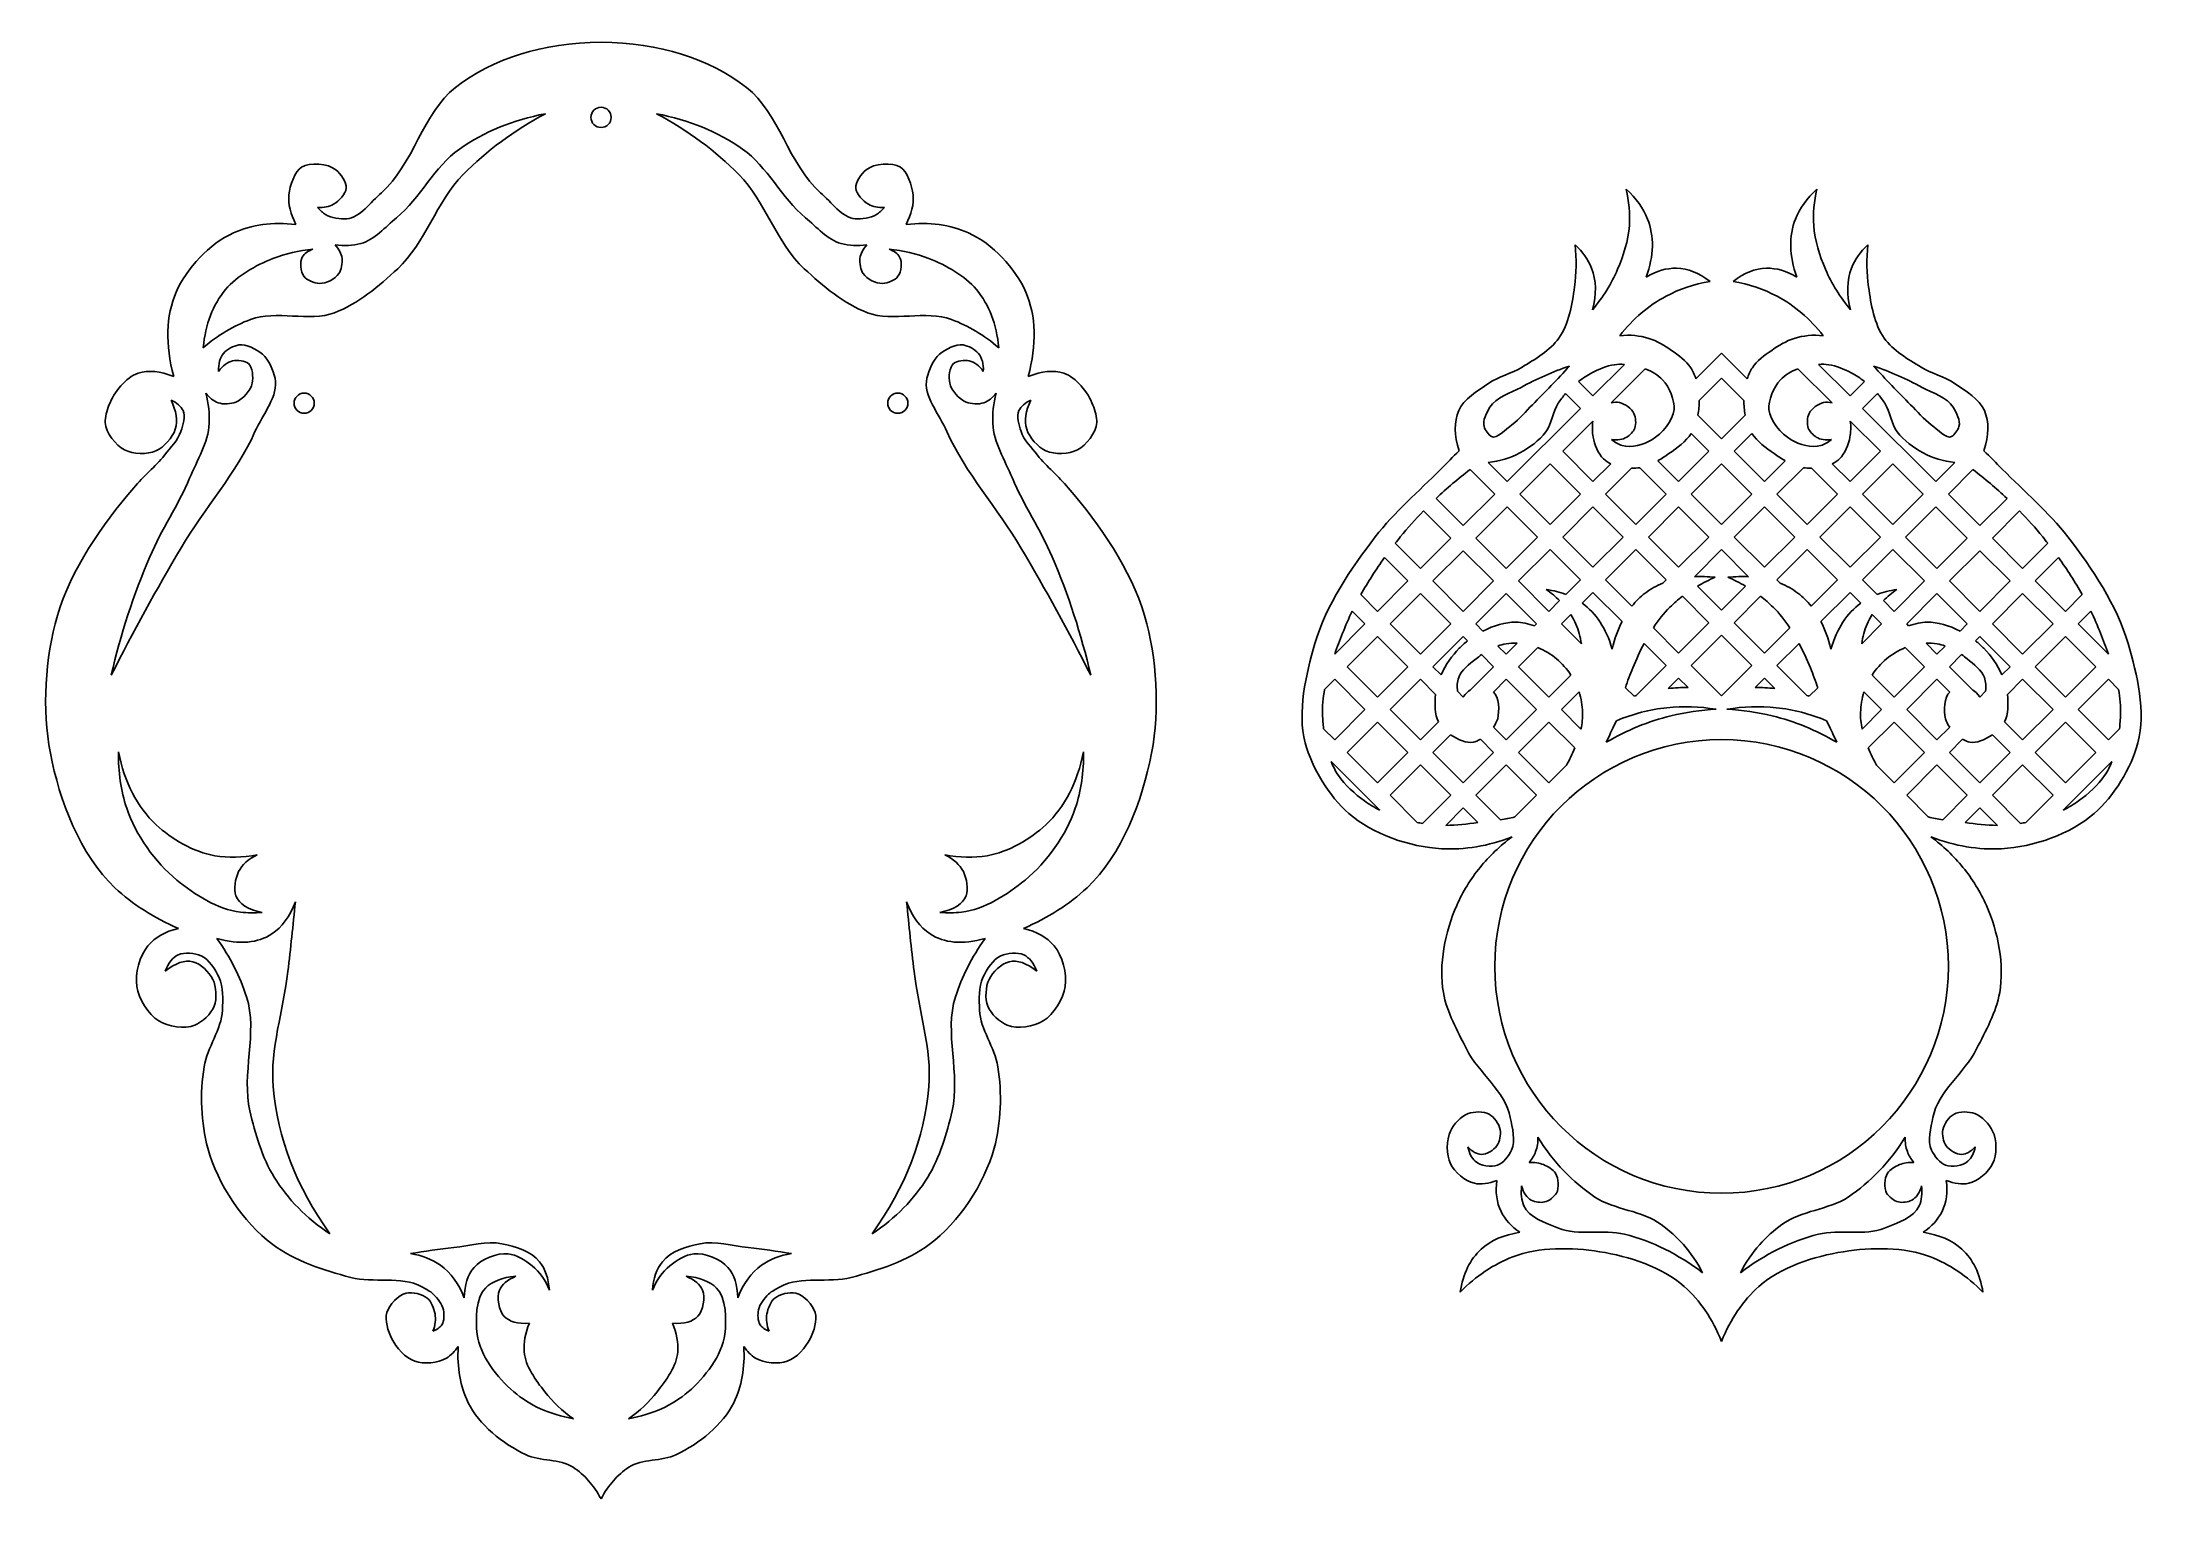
# Model space of a CAD drawing. Header units: millimetres. Extents: x -124 to 207, y -89 to 140.
import ezdxf

# ---------------------------------------------------------------- set-up
doc = ezdxf.new("R2010")
doc.units = ezdxf.units.MM
doc.linetypes.add('K5LT32771', pattern=[0])

msp = doc.modelspace()

# ---------------------------------------------------------------- linework, layer by layer
at = {"color": 30, "linetype": 'K5LT32771', "true_color": 0xff8000}
for p, q in [((120.14, 84.67), (125.1, 89.62)), ((136.31, 87.37), (140.35, 91.4)), ((144.38, 87.37), (140.35, 91.4)), ((160.56, 84.67), (155.6, 89.62)), ((120.14, 84.67), (117.87, 86.93)), ((122.98, 83.56), (128.34, 88.92)), ((136.84, 83.95), (140.35, 87.45)), ((143.85, 83.95), (140.35, 87.45)), ((157.72, 83.56), (152.35, 88.92)), ((160.56, 84.67), (162.82, 86.93)), ((106.67, 71.19), (118.17, 82.69)), ((118.17, 82.69), (115.84, 85.02)), ((162.53, 82.69), (164.86, 85.02)), ((174.03, 71.19), (162.53, 82.69)), ((115.38, 75.96), (120.11, 80.69)), ((140.35, 77.93), (136.63, 81.65)), ((140.35, 77.93), (144.07, 81.65)), ((165.32, 75.96), (160.59, 80.69)), ((138.37, 75.96), (135.56, 78.77)), ((142.32, 75.96), (145.13, 78.77)), ((100.83, 73.08), (104.69, 69.22)), ((103.67, 74.19), (106.67, 71.19)), ((108.64, 69.22), (113.4, 73.98)), ((113.4, 73.98), (118.17, 69.22)), ((115.38, 75.96), (120.14, 71.19)), ((120.14, 71.19), (122.94, 74)), ((122.11, 69.22), (126.21, 73.31)), ((131.64, 69.22), (127.48, 73.38)), ((133.61, 71.19), (130.34, 74.47)), ((133.61, 71.19), (138.37, 75.96)), ((135.59, 69.22), (140.35, 73.98)), ((145.11, 69.22), (140.35, 73.98)), ((147.08, 71.19), (142.32, 75.96)), ((147.08, 71.19), (150.36, 74.47)), ((149.06, 69.22), (153.21, 73.38)), ((158.58, 69.22), (154.49, 73.31)), ((160.56, 71.19), (157.75, 74)), ((165.32, 75.96), (160.56, 71.19)), ((167.29, 73.98), (162.53, 69.22)), ((172.06, 69.22), (167.29, 73.98)), ((177.03, 74.19), (174.03, 71.19)), ((179.87, 73.08), (176, 69.22)), ((93.49, 66.59), (97.78, 62.3)), ((95.48, 68.55), (99.75, 64.28)), ((99.75, 64.28), (104.69, 69.22)), ((101.72, 62.3), (106.67, 67.25)), ((106.67, 67.25), (111.43, 62.48)), ((108.64, 69.22), (113.4, 64.46)), ((113.4, 64.46), (118.17, 69.22)), ((115.38, 62.48), (120.14, 67.25)), ((120.14, 67.25), (124.9, 62.48)), ((122.11, 69.22), (126.88, 64.46)), ((126.88, 64.46), (131.64, 69.22)), ((128.85, 62.48), (133.61, 67.25)), ((138.37, 62.48), (133.61, 67.25)), ((140.35, 64.46), (135.59, 69.22)), ((140.35, 64.46), (145.11, 69.22)), ((142.32, 62.48), (147.08, 67.25)), ((151.85, 62.48), (147.08, 67.25)), ((153.82, 64.46), (149.06, 69.22)), ((158.58, 69.22), (153.82, 64.46)), ((160.56, 67.25), (155.79, 62.48)), ((165.32, 62.48), (160.56, 67.25)), ((167.29, 64.46), (162.53, 69.22)), ((172.06, 69.22), (167.29, 64.46)), ((174.03, 67.25), (169.27, 62.48)), ((178.97, 62.3), (174.03, 67.25)), ((180.95, 64.28), (176, 69.22)), ((185.22, 68.55), (180.95, 64.28)), ((187.2, 66.59), (182.92, 62.3)), ((89.06, 61.49), (93.01, 57.54)), ((93.01, 57.54), (97.78, 62.3)), ((94.99, 55.57), (99.75, 60.33)), ((99.75, 60.33), (104.51, 55.57)), ((101.72, 62.3), (106.49, 57.54)), ((106.49, 57.54), (111.43, 62.48)), ((108.46, 55.57), (113.4, 60.51)), ((113.4, 60.51), (118.17, 55.75)), ((115.38, 62.48), (120.14, 57.72)), ((120.14, 57.72), (124.9, 62.48)), ((122.11, 55.75), (126.88, 60.51)), ((126.88, 60.51), (131.64, 55.75)), ((128.85, 62.48), (133.61, 57.72)), ((133.61, 57.72), (138.37, 62.48)), ((136.09, 56.25), (140.35, 60.51)), ((144.61, 56.25), (140.35, 60.51)), ((147.08, 57.72), (142.32, 62.48)), ((151.85, 62.48), (147.08, 57.72)), ((153.82, 60.51), (149.06, 55.75)), ((158.58, 55.75), (153.82, 60.51)), ((160.56, 57.72), (155.79, 62.48)), ((165.32, 62.48), (160.56, 57.72)), ((167.29, 60.51), (162.53, 55.75)), ((172.24, 55.57), (167.29, 60.51)), ((174.21, 57.54), (169.27, 62.48)), ((178.97, 62.3), (174.21, 57.54)), ((180.95, 60.33), (176.18, 55.57)), ((185.71, 55.57), (180.95, 60.33)), ((187.68, 57.54), (182.92, 62.3)), ((191.63, 61.49), (187.68, 57.54)), ((87.37, 59.24), (91.04, 55.57)), ((193.33, 59.24), (189.66, 55.57)), ((83.65, 53.43), (86.28, 50.8)), ((86.28, 50.8), (91.04, 55.57)), ((88.25, 48.83), (93.01, 53.59)), ((93.01, 53.59), (97.78, 48.83)), ((94.99, 55.57), (99.75, 50.8)), ((99.75, 50.8), (104.51, 55.57)), ((101.72, 48.83), (106.49, 53.59)), ((106.49, 53.59), (111.25, 48.83)), ((108.46, 55.57), (113.22, 50.8)), ((115.88, 53.47), (118.17, 55.75)), ((118.45, 52.09), (120.14, 53.77)), ((120.14, 53.77), (124.72, 49.19)), ((122.11, 55.75), (126.26, 51.6)), ((131.12, 55.23), (131.64, 55.75)), ((134.22, 53.17), (138.37, 49.01)), ((136.58, 54.75), (140.35, 50.98)), ((144.12, 54.75), (140.35, 50.98)), ((146.48, 53.17), (142.32, 49.01)), ((149.58, 55.23), (149.06, 55.75)), ((158.58, 55.75), (154.44, 51.6)), ((160.56, 53.77), (155.98, 49.19)), ((162.24, 52.09), (160.56, 53.77)), ((164.81, 53.47), (162.53, 55.75)), ((172.24, 55.57), (167.47, 50.8)), ((174.21, 53.59), (169.45, 48.83)), ((178.97, 48.83), (174.21, 53.59)), ((180.95, 50.8), (176.18, 55.57)), ((185.71, 55.57), (180.95, 50.8)), ((187.68, 53.59), (182.92, 48.83)), ((192.45, 48.83), (187.68, 53.59)), ((194.42, 50.8), (189.66, 55.57)), ((197.04, 53.43), (194.42, 50.8)), ((82.3, 50.84), (84.3, 48.83)), ((113.22, 50.8), (114.9, 52.48)), ((115.2, 48.83), (116.66, 50.3)), ((165.5, 48.83), (164.03, 50.3)), ((167.47, 50.8), (165.8, 52.48)), ((198.4, 50.84), (196.39, 48.83)), ((79.54, 44.07), (84.3, 48.83)), ((81.52, 42.09), (86.28, 46.86)), ((86.28, 46.86), (91.04, 42.09)), ((88.25, 48.83), (93.01, 44.07)), ((93.01, 44.07), (97.78, 48.83)), ((94.99, 42.09), (99.75, 46.86)), ((99.75, 46.86), (100.44, 46.17)), ((101.72, 48.83), (102.85, 47.7)), ((110.95, 48.53), (111.25, 48.83)), ((115.2, 48.83), (118.32, 45.71)), ((129.63, 48.23), (133.61, 44.25)), ((133.61, 44.25), (138.37, 49.01)), ((135.59, 42.28), (140.35, 47.04)), ((145.11, 42.28), (140.35, 47.04)), ((147.08, 44.25), (142.32, 49.01)), ((151.07, 48.23), (147.08, 44.25)), ((165.5, 48.83), (162.38, 45.71)), ((169.75, 48.53), (169.45, 48.83)), ((178.97, 48.83), (177.84, 47.7)), ((180.95, 46.86), (180.26, 46.17)), ((185.71, 42.09), (180.95, 46.86)), ((187.68, 44.07), (182.92, 48.83)), ((192.45, 48.83), (187.68, 44.07)), ((194.42, 46.86), (189.66, 42.09)), ((199.18, 42.09), (194.42, 46.86)), ((201.15, 44.07), (196.39, 48.83)), ((102.62, 43.99), (104.51, 42.09)), ((105.2, 45.35), (106.49, 44.07)), ((106.49, 44.07), (108.21, 45.79)), ((108.46, 42.09), (111.47, 45.1)), ((128.17, 45.74), (131.64, 42.28)), ((152.53, 45.74), (149.06, 42.28)), ((172.24, 42.09), (169.23, 45.1)), ((174.21, 44.07), (172.49, 45.79)), ((175.5, 45.35), (174.21, 44.07)), ((178.08, 43.99), (176.18, 42.09)), ((77.95, 38.53), (79.54, 40.12)), ((79.54, 40.12), (84.3, 35.36)), ((81.52, 42.09), (86.28, 37.33)), ((86.28, 37.33), (91.04, 42.09)), ((88.25, 35.36), (93.01, 40.12)), ((93.01, 40.12), (95.4, 37.74)), ((94.99, 42.09), (96.26, 40.82)), ((100.85, 38.43), (104.51, 42.09)), ((104.49, 38.12), (106.49, 40.12)), ((106.49, 40.12), (111.25, 35.36)), ((108.46, 42.09), (113.22, 37.33)), ((113.22, 37.33), (116.68, 40.79)), ((126.91, 37.55), (131.64, 42.28)), ((131.97, 38.66), (133.61, 40.3)), ((133.61, 40.3), (135.09, 38.82)), ((135.59, 42.28), (140.35, 37.51)), ((145.11, 42.28), (140.35, 37.51)), ((147.08, 40.3), (145.61, 38.82)), ((148.72, 38.66), (147.08, 40.3)), ((153.78, 37.55), (149.06, 42.28)), ((167.47, 37.33), (164.01, 40.79)), ((172.24, 42.09), (167.47, 37.33)), ((174.21, 40.12), (169.45, 35.36)), ((176.21, 38.12), (174.21, 40.12)), ((179.85, 38.43), (176.18, 42.09)), ((185.71, 42.09), (184.43, 40.82)), ((187.68, 40.12), (185.3, 37.74)), ((192.45, 35.36), (187.68, 40.12)), ((194.42, 37.33), (189.66, 42.09)), ((199.18, 42.09), (194.42, 37.33)), ((201.15, 40.12), (196.39, 35.36)), ((202.75, 38.53), (201.15, 40.12)), ((98.86, 38.23), (99.75, 37.33)), ((99.75, 37.33), (99.81, 37.4)), ((115.2, 35.36), (117.97, 38.13)), ((125.24, 38.79), (126.59, 37.44)), ((155.46, 38.79), (154.11, 37.44)), ((165.5, 35.36), (162.73, 38.13)), ((180.95, 37.33), (180.88, 37.4)), ((181.84, 38.23), (180.95, 37.33)), ((79.54, 30.6), (84.3, 35.36)), ((81.52, 28.62), (86.28, 33.38)), ((86.28, 33.38), (91.04, 28.62)), ((88.25, 35.36), (93.01, 30.6)), ((93.01, 30.6), (95.85, 33.43)), ((106.49, 30.6), (111.25, 35.36)), ((108.46, 28.62), (113.22, 33.38)), ((113.22, 33.38), (117.29, 29.32)), ((115.2, 35.36), (118.25, 32.3)), ((165.5, 35.36), (162.45, 32.3)), ((167.47, 33.38), (163.41, 29.32)), ((172.24, 28.62), (167.47, 33.38)), ((174.21, 30.6), (169.45, 35.36)), ((187.68, 30.6), (184.85, 33.43)), ((192.45, 35.36), (187.68, 30.6)), ((194.42, 33.38), (189.66, 28.62)), ((199.18, 28.62), (194.42, 33.38)), ((201.15, 30.6), (196.39, 35.36)), ((77.8, 32.34), (79.54, 30.6)), ((94.99, 28.62), (97.77, 31.41)), ((102.44, 30.69), (104.51, 28.62)), ((104.49, 32.6), (106.49, 30.6)), ((176.21, 32.6), (174.21, 30.6)), ((178.25, 30.69), (176.18, 28.62)), ((185.71, 28.62), (182.92, 31.41)), ((202.9, 32.34), (201.15, 30.6)), ((78.97, 27.22), (86.64, 19.55)), ((81.52, 28.62), (86.28, 23.86)), ((86.28, 23.86), (91.04, 28.62)), ((88.25, 21.89), (93.01, 26.65)), ((93.01, 26.65), (97.78, 21.89)), ((94.99, 28.62), (99.75, 23.86)), ((99.75, 23.86), (104.51, 28.62)), ((101.72, 21.89), (106.49, 26.65)), ((106.49, 26.65), (111.25, 21.89)), ((108.46, 28.62), (113.22, 23.86)), ((113.22, 23.86), (115.99, 26.62)), ((167.47, 23.86), (164.71, 26.62)), ((172.24, 28.62), (167.47, 23.86)), ((174.21, 26.65), (169.45, 21.89)), ((178.97, 21.89), (174.21, 26.65)), ((180.95, 23.86), (176.18, 28.62)), ((185.71, 28.62), (180.95, 23.86)), ((187.68, 26.65), (182.92, 21.89)), ((192.45, 21.89), (187.68, 26.65)), ((194.42, 23.86), (189.66, 28.62)), ((201.72, 27.22), (194.06, 19.55)), ((199.18, 28.62), (194.42, 23.86)), ((88.25, 21.89), (92.53, 17.61)), ((93.35, 17.46), (97.78, 21.89)), ((97, 17.16), (99.75, 19.91)), ((99.75, 19.91), (102.06, 17.6)), ((101.72, 21.89), (105.58, 18.03)), ((107.85, 18.49), (111.25, 21.89)), ((172.85, 18.49), (169.45, 21.89)), ((178.97, 21.89), (175.12, 18.03)), ((180.95, 19.91), (178.63, 17.6)), ((183.7, 17.16), (180.95, 19.91)), ((187.34, 17.46), (182.92, 21.89)), ((192.45, 21.89), (188.17, 17.61))]:
    msp.add_line(p, q, dxfattribs=at)
for centre in [(-35.78, 128.45), (-82.44, 83.52), (10.87, 83.52)]:
    msp.add_circle(centre, 1.59, dxfattribs=at)
for start, end in [(90, 270), (270, 90)]:
    msp.add_arc((140.35, -5.02), 35.65, start, end, dxfattribs=at)
for points, knots in [([(-35.78, 140.28), (-45.06, 140.15), (-52.68, 137.77), (-58.67, 133.13), (-63.72, 129.23), (-65.29, 121.01), (-70.3, 116.6), (-71.99, 115.11), (-73.66, 112.67), (-75.75, 112.51), (-76.79, 112.43), (-78.14, 112.6), (-79.07, 113.17), (-79.54, 113.46), (-79.95, 113.83), (-80.33, 114.28)], [0, 0, 0, 0, 1, 1, 1, 2, 2, 2, 3, 3, 3, 4, 4, 4, 5, 5, 5, 5]), ([(-35.78, 140.28), (-26.51, 140.15), (-18.89, 137.77), (-12.9, 133.13), (-7.85, 129.23), (-6.27, 121.01), (-1.26, 116.6), (0.42, 115.11), (2.09, 112.67), (4.18, 112.51), (5.22, 112.43), (6.57, 112.6), (7.51, 113.17), (7.97, 113.46), (8.39, 113.83), (8.76, 114.28)], [0, 0, 0, 0, 1, 1, 1, 2, 2, 2, 3, 3, 3, 4, 4, 4, 5, 5, 5, 5]), ([(-98.31, 92.24), (-95.99, 94.21), (-93.51, 95.69), (-90.87, 96.68), (-86.84, 98.18), (-81.66, 96.25), (-77.67, 97.74), (-74.02, 99.1), (-70.65, 101.94), (-67.74, 104.65), (-63.42, 108.68), (-61.63, 115.23), (-57.46, 119.45), (-53.74, 123.21), (-49.43, 126.4), (-44.53, 129.02)], [0, 0, 0, 0, 1, 1, 1, 2, 2, 2, 3, 3, 3, 4, 4, 4, 5, 5, 5, 5]), ([(-44.53, 129.02), (-49.63, 128.03), (-54.13, 126.18), (-58.03, 123.46), (-61.93, 120.74), (-64.18, 115.78), (-67.92, 112.68), (-69.69, 111.22), (-71.39, 109.2), (-73.53, 108.62), (-74.79, 108.28), (-76.14, 108.21), (-77.59, 108.4)], [0, 0, 0, 0, 1, 1, 1, 2, 2, 2, 3, 3, 3, 4, 4, 4, 4]), ([(26.74, 92.24), (24.42, 94.21), (21.94, 95.69), (19.3, 96.68), (15.27, 98.18), (10.09, 96.25), (6.1, 97.74), (2.45, 99.1), (-0.92, 101.94), (-3.83, 104.65), (-8.15, 108.68), (-9.94, 115.23), (-14.1, 119.45), (-17.83, 123.21), (-22.14, 126.4), (-27.04, 129.02)], [0, 0, 0, 0, 1, 1, 1, 2, 2, 2, 3, 3, 3, 4, 4, 4, 5, 5, 5, 5]), ([(-27.04, 129.02), (-21.94, 128.03), (-17.44, 126.18), (-13.54, 123.46), (-9.64, 120.74), (-7.39, 115.78), (-3.65, 112.68), (-1.88, 111.22), (-0.18, 109.2), (1.96, 108.62), (3.22, 108.28), (4.58, 108.21), (6.02, 108.4)], [0, 0, 0, 0, 1, 1, 1, 2, 2, 2, 3, 3, 3, 4, 4, 4, 4]), ([(-80.33, 114.28), (-79.36, 114.23), (-78.52, 114.41), (-77.82, 114.8), (-76.94, 115.29), (-75.9, 116.43), (-75.83, 117.31), (-75.74, 118.22), (-76.7, 119.56), (-77.45, 120.19), (-78.68, 121.22), (-81.6, 121.43), (-82.84, 120.63), (-83.94, 119.92), (-84.69, 117.78), (-84.83, 116.28), (-84.98, 114.78), (-84.61, 113.23), (-83.73, 111.62)], [0, 0, 0, 0, 1, 1, 1, 2, 2, 2, 3, 3, 3, 4, 4, 4, 5, 5, 5, 6, 6, 6, 6]), ([(8.76, 114.28), (7.79, 114.23), (6.95, 114.41), (6.25, 114.8), (5.37, 115.29), (4.34, 116.43), (4.26, 117.31), (4.18, 118.22), (5.13, 119.56), (5.88, 120.19), (7.11, 121.22), (10.03, 121.43), (11.27, 120.63), (12.37, 119.92), (13.12, 117.78), (13.27, 116.28), (13.41, 114.78), (13.04, 113.23), (12.16, 111.62)], [0, 0, 0, 0, 1, 1, 1, 2, 2, 2, 3, 3, 3, 4, 4, 4, 5, 5, 5, 6, 6, 6, 6]), ([(120.06, 98.2), (121.72, 100.17), (123.04, 102.29), (124.01, 104.56), (124.93, 106.71), (125.7, 109.1), (125.86, 111.43), (125.98, 113.32), (125.81, 115.23), (125.34, 117.17)], [0, 0, 0, 0, 1, 1, 1, 2, 2, 2, 3, 3, 3, 3]), ([(125.34, 117.17), (126.93, 115.74), (128.05, 114.17), (128.73, 112.46), (129.79, 109.76), (129.72, 106.72), (128.52, 103.33)], [0, 0, 0, 0, 1, 1, 1, 2, 2, 2, 2]), ([(155.35, 117.17), (153.77, 115.74), (152.64, 114.17), (151.97, 112.46), (150.91, 109.76), (150.98, 106.72), (152.17, 103.33)], [0, 0, 0, 0, 1, 1, 1, 2, 2, 2, 2]), ([(160.64, 98.2), (158.98, 100.17), (157.66, 102.29), (156.69, 104.56), (155.76, 106.71), (155, 109.1), (154.84, 111.43), (154.71, 113.32), (154.88, 115.23), (155.35, 117.17)], [0, 0, 0, 0, 1, 1, 1, 2, 2, 2, 3, 3, 3, 3]), ([(-83.73, 111.62), (-87.42, 112.02), (-90.7, 111.57), (-93.55, 110.29), (-97.27, 108.62), (-100.98, 104.69), (-102.56, 100.99), (-104.18, 97.19), (-104.3, 92.76), (-102.93, 87.7)], [0, 0, 0, 0, 1, 1, 1, 2, 2, 2, 3, 3, 3, 3]), ([(12.16, 111.62), (15.85, 112.02), (19.13, 111.57), (21.98, 110.29), (25.7, 108.62), (29.41, 104.69), (30.99, 100.99), (32.61, 97.19), (32.73, 92.76), (31.36, 87.7)], [0, 0, 0, 0, 1, 1, 1, 2, 2, 2, 3, 3, 3, 3]), ([(-98.31, 92.24), (-97.96, 95.95), (-96.79, 99), (-94.8, 101.39), (-92.99, 103.56), (-90.06, 105.18), (-87.34, 106.26), (-85.37, 107.04), (-83.28, 107.53), (-81.06, 107.74)], [0, 0, 0, 0, 1, 1, 1, 2, 2, 2, 3, 3, 3, 3]), ([(-81.06, 107.74), (-81.87, 107.43), (-82.42, 107.02), (-82.73, 106.49), (-83.18, 105.72), (-83.01, 104.15), (-82.47, 103.46), (-82.01, 102.84), (-80.84, 102.37), (-80.04, 102.34), (-79.02, 102.31), (-77.57, 103.02), (-77, 103.88), (-76.6, 104.5), (-76.39, 105.52), (-76.49, 106.28), (-76.59, 107.02), (-76.96, 107.73), (-77.59, 108.4)], [0, 0, 0, 0, 1, 1, 1, 2, 2, 2, 3, 3, 3, 4, 4, 4, 5, 5, 5, 6, 6, 6, 6]), ([(9.49, 107.74), (10.3, 107.43), (10.85, 107.02), (11.16, 106.49), (11.61, 105.72), (11.44, 104.15), (10.9, 103.46), (10.44, 102.84), (9.27, 102.37), (8.47, 102.34), (7.45, 102.31), (6, 103.02), (5.43, 103.88), (5.03, 104.5), (4.82, 105.52), (4.92, 106.28), (5.03, 107.02), (5.39, 107.73), (6.02, 108.4)], [0, 0, 0, 0, 1, 1, 1, 2, 2, 2, 3, 3, 3, 4, 4, 4, 5, 5, 5, 6, 6, 6, 6]), ([(26.74, 92.24), (26.39, 95.95), (25.22, 99), (23.23, 101.39), (21.42, 103.56), (18.49, 105.18), (15.77, 106.26), (13.8, 107.04), (11.71, 107.53), (9.49, 107.74)], [0, 0, 0, 0, 1, 1, 1, 2, 2, 2, 3, 3, 3, 3]), ([(99.11, 76.04), (98.3, 78.49), (98.28, 80.59), (99.04, 82.36), (99.81, 84.14), (102, 85.5), (103.75, 86.66), (105.35, 87.72), (107.34, 88.18), (108.99, 89.18), (111.08, 90.44), (113.41, 91.83), (114.78, 93.74), (116.34, 95.92), (116.86, 99.04), (117.24, 101.79), (117.54, 103.95), (117.58, 106.16), (117.34, 108.4)], [0, 0, 0, 0, 1, 1, 1, 2, 2, 2, 3, 3, 3, 4, 4, 4, 5, 5, 5, 6, 6, 6, 6]), ([(117.34, 108.4), (118.53, 107.3), (119.38, 106.09), (119.91, 104.76), (120.68, 102.81), (120.73, 100.63), (120.06, 98.2)], [0, 0, 0, 0, 1, 1, 1, 2, 2, 2, 2]), ([(163.35, 108.4), (162.17, 107.3), (161.31, 106.09), (160.79, 104.76), (160.02, 102.81), (159.97, 100.63), (160.64, 98.2)], [0, 0, 0, 0, 1, 1, 1, 2, 2, 2, 2]), ([(181.59, 76.04), (182.4, 78.49), (182.42, 80.59), (181.66, 82.36), (180.89, 84.14), (178.7, 85.5), (176.94, 86.66), (175.35, 87.72), (173.36, 88.18), (171.71, 89.18), (169.62, 90.44), (167.28, 91.83), (165.92, 93.74), (164.36, 95.92), (163.84, 99.04), (163.46, 101.79), (163.15, 103.95), (163.12, 106.16), (163.35, 108.4)], [0, 0, 0, 0, 1, 1, 1, 2, 2, 2, 3, 3, 3, 4, 4, 4, 5, 5, 5, 6, 6, 6, 6]), ([(138.54, 102.64), (136.03, 102.22), (133.73, 101.45), (131.62, 100.33), (128.86, 98.86), (126.43, 96.8), (124.35, 94.13)], [0, 0, 0, 0, 1, 1, 1, 2, 2, 2, 2]), ([(128.52, 103.33), (130.13, 104.3), (131.72, 104.77), (133.28, 104.73), (135.06, 104.69), (136.82, 103.99), (138.54, 102.64)], [0, 0, 0, 0, 1, 1, 1, 2, 2, 2, 2]), ([(152.17, 103.33), (150.56, 104.3), (148.98, 104.77), (147.41, 104.73), (145.63, 104.69), (143.88, 103.99), (142.16, 102.64)], [0, 0, 0, 0, 1, 1, 1, 2, 2, 2, 2]), ([(142.16, 102.64), (144.66, 102.22), (146.97, 101.45), (149.08, 100.33), (151.84, 98.86), (154.26, 96.8), (156.34, 94.13)], [0, 0, 0, 0, 1, 1, 1, 2, 2, 2, 2]), ([(-112.76, 40.77), (-109.32, 47.57), (-105.66, 54.25), (-101.78, 60.8), (-98.11, 67), (-93.1, 72.49), (-90.17, 79.05), (-88.96, 81.76), (-86.41, 84.75), (-87.01, 87.44), (-87.3, 88.73), (-88, 90.36), (-89.01, 91.23), (-89.95, 92.04), (-91.52, 92.85), (-92.7, 92.67), (-93.53, 92.54), (-94.58, 92), (-95.11, 91.34), (-95.68, 90.64), (-95.93, 89.7), (-95.88, 88.52)], [0, 0, 0, 0, 1, 1, 1, 2, 2, 2, 3, 3, 3, 4, 4, 4, 5, 5, 5, 6, 6, 6, 7, 7, 7, 7]), ([(41.19, 40.77), (37.75, 47.57), (34.09, 54.25), (30.21, 60.8), (26.54, 67), (21.53, 72.49), (18.6, 79.05), (17.39, 81.76), (14.84, 84.75), (15.44, 87.44), (15.73, 88.73), (16.43, 90.36), (17.44, 91.23), (18.38, 92.04), (19.95, 92.85), (21.13, 92.67), (21.96, 92.54), (23.01, 92), (23.54, 91.34), (24.11, 90.64), (24.36, 89.7), (24.31, 88.52)], [0, 0, 0, 0, 1, 1, 1, 2, 2, 2, 3, 3, 3, 4, 4, 4, 5, 5, 5, 6, 6, 6, 7, 7, 7, 7]), ([(124.35, 94.13), (125.97, 94.3), (127.49, 94.15), (128.92, 93.7), (130.18, 93.31), (131.38, 92.58), (132.47, 91.82), (133.58, 91.05), (134.78, 90.18), (135.5, 89.09), (135.84, 88.58), (136.11, 87.99), (136.31, 87.37)], [0, 0, 0, 0, 1, 1, 1, 2, 2, 2, 3, 3, 3, 4, 4, 4, 4]), ([(156.34, 94.13), (154.73, 94.3), (153.21, 94.15), (151.77, 93.7), (150.52, 93.31), (149.31, 92.58), (148.23, 91.82), (147.12, 91.05), (145.91, 90.18), (145.19, 89.09), (144.85, 88.58), (144.59, 87.99), (144.38, 87.37)], [0, 0, 0, 0, 1, 1, 1, 2, 2, 2, 3, 3, 3, 4, 4, 4, 4]), ([(-95.88, 88.52), (-95.23, 89.43), (-94.5, 89.98), (-93.68, 90.16), (-92.93, 90.32), (-91.74, 90.18), (-91.21, 89.75), (-90.55, 89.2), (-90.41, 87.59), (-90.6, 86.67), (-90.84, 85.52), (-92.04, 84.14), (-93.16, 83.7), (-93.97, 83.38), (-95.15, 83.3), (-95.98, 83.59), (-96.69, 83.85), (-97.33, 84.34), (-97.88, 85.08)], [0, 0, 0, 0, 1, 1, 1, 2, 2, 2, 3, 3, 3, 4, 4, 4, 5, 5, 5, 6, 6, 6, 6]), ([(24.31, 88.52), (23.67, 89.43), (22.93, 89.98), (22.11, 90.16), (21.36, 90.32), (20.17, 90.18), (19.65, 89.75), (18.98, 89.2), (18.84, 87.59), (19.03, 86.67), (19.27, 85.52), (20.48, 84.14), (21.59, 83.7), (22.4, 83.38), (23.58, 83.3), (24.41, 83.59), (25.13, 83.85), (25.76, 84.34), (26.31, 85.08)], [0, 0, 0, 0, 1, 1, 1, 2, 2, 2, 3, 3, 3, 4, 4, 4, 5, 5, 5, 6, 6, 6, 6]), ([(116.45, 89.35), (113.79, 88.45), (111.26, 87.34), (108.84, 86.01), (107.14, 85.08), (104.86, 84.47), (103.93, 82.89), (103.42, 82.04), (102.76, 80.77), (103.03, 79.86), (103.2, 79.29), (103.73, 78.51), (104.18, 78.28), (105.03, 77.84), (106.4, 79.39), (107.39, 80.12), (108.6, 81), (109.57, 82.21), (110.63, 83.28), (112.62, 85.26), (114.55, 87.28), (116.45, 89.35)], [0, 0, 0, 0, 1, 1, 1, 2, 2, 2, 3, 3, 3, 4, 4, 4, 5, 5, 5, 6, 6, 6, 7, 7, 7, 7]), ([(125.1, 89.62), (124.56, 89.65), (124.01, 89.63), (123.5, 89.56), (122.28, 89.39), (121.05, 88.85), (119.95, 88.28), (119.23, 87.9), (118.53, 87.45), (117.87, 86.93)], [0, 0, 0, 0, 1, 1, 1, 2, 2, 2, 3, 3, 3, 3]), ([(155.6, 89.62), (156.14, 89.65), (156.68, 89.63), (157.2, 89.56), (158.42, 89.39), (159.65, 88.85), (160.75, 88.28), (161.46, 87.9), (162.16, 87.45), (162.82, 86.93)], [0, 0, 0, 0, 1, 1, 1, 2, 2, 2, 3, 3, 3, 3]), ([(164.25, 89.35), (166.9, 88.45), (169.44, 87.34), (171.86, 86.01), (173.55, 85.08), (175.84, 84.47), (176.77, 82.89), (177.28, 82.04), (177.94, 80.77), (177.67, 79.86), (177.5, 79.29), (176.96, 78.51), (176.51, 78.28), (175.67, 77.84), (174.29, 79.39), (173.31, 80.12), (172.1, 81), (171.13, 82.21), (170.06, 83.28), (168.08, 85.26), (166.14, 87.28), (164.25, 89.35)], [0, 0, 0, 0, 1, 1, 1, 2, 2, 2, 3, 3, 3, 4, 4, 4, 5, 5, 5, 6, 6, 6, 7, 7, 7, 7]), ([(-102.93, 87.7), (-105.07, 88.58), (-106.94, 88.75), (-108.54, 88.22), (-110.46, 87.57), (-112.33, 85.25), (-113.12, 83.2), (-113.44, 82.35), (-113.76, 81.32), (-113.71, 80.46), (-113.6, 78.85), (-112.07, 76.9), (-110.68, 76.18), (-109.37, 75.5), (-107.09, 75.41), (-105.73, 76.03), (-104.48, 76.6), (-103.1, 78.11), (-102.7, 79.43), (-102.3, 80.77), (-102.52, 82.29), (-103.37, 84.01)], [0, 0, 0, 0, 1, 1, 1, 2, 2, 2, 3, 3, 3, 4, 4, 4, 5, 5, 5, 6, 6, 6, 7, 7, 7, 7]), ([(31.36, 87.7), (33.5, 88.58), (35.37, 88.75), (36.97, 88.22), (38.89, 87.57), (40.76, 85.25), (41.55, 83.2), (41.87, 82.35), (42.2, 81.32), (42.14, 80.46), (42.03, 78.85), (40.5, 76.9), (39.11, 76.18), (37.8, 75.5), (35.52, 75.41), (34.16, 76.03), (32.91, 76.6), (31.54, 78.11), (31.13, 79.43), (30.73, 80.77), (30.95, 82.29), (31.8, 84.01)], [0, 0, 0, 0, 1, 1, 1, 2, 2, 2, 3, 3, 3, 4, 4, 4, 5, 5, 5, 6, 6, 6, 7, 7, 7, 7]), ([(123.06, 77.8), (123.6, 77.36), (124.16, 77.05), (124.74, 76.87), (126.17, 76.41), (128.11, 77.03), (129.39, 77.77), (130.98, 78.68), (132.74, 80.79), (132.9, 82.51), (133.03, 83.97), (132.15, 86.04), (131.09, 87.19), (130.4, 87.94), (129.39, 88.52), (128.34, 88.92)], [0, 0, 0, 0, 1, 1, 1, 2, 2, 2, 3, 3, 3, 4, 4, 4, 5, 5, 5, 5]), ([(157.64, 77.8), (157.1, 77.36), (156.54, 77.05), (155.96, 76.87), (154.53, 76.41), (152.58, 77.03), (151.3, 77.77), (149.71, 78.68), (147.95, 80.79), (147.8, 82.51), (147.67, 83.97), (148.55, 86.04), (149.61, 87.19), (150.29, 87.94), (151.31, 88.52), (152.35, 88.92)], [0, 0, 0, 0, 1, 1, 1, 2, 2, 2, 3, 3, 3, 4, 4, 4, 5, 5, 5, 5]), ([(-103.37, 84.01), (-102.43, 83.58), (-101.8, 83.03), (-101.48, 82.35), (-101.07, 81.47), (-101.49, 80.1), (-101.81, 79.09), (-102.26, 77.69), (-103.46, 76.54), (-104.39, 75.35), (-105.84, 73.5), (-107.71, 72), (-109.23, 70.22), (-114.26, 64.31), (-119.1, 57.39), (-121.23, 50.13), (-123.19, 43.42), (-123.64, 35.4), (-122.33, 28.53), (-120.92, 21.08), (-117.69, 12.54), (-112.18, 7.36), (-109.4, 4.75), (-106.08, 2.62), (-102.21, 0.97)], [0, 0, 0, 0, 1, 1, 1, 2, 2, 2, 3, 3, 3, 4, 4, 4, 5, 5, 5, 6, 6, 6, 7, 7, 7, 8, 8, 8, 8]), ([(-97.88, 85.08), (-97.46, 83.46), (-97.29, 81.87), (-97.37, 80.31), (-97.51, 77.35), (-99.28, 74.54), (-100.44, 71.75), (-102.21, 67.49), (-104.89, 63.62), (-106.7, 59.39), (-109.26, 53.41), (-111.28, 47.2), (-112.76, 40.77)], [0, 0, 0, 0, 1, 1, 1, 2, 2, 2, 3, 3, 3, 4, 4, 4, 4]), ([(26.31, 85.08), (25.9, 83.46), (25.72, 81.87), (25.8, 80.31), (25.94, 77.35), (27.71, 74.54), (28.88, 71.75), (30.64, 67.49), (33.32, 63.62), (35.13, 59.39), (37.69, 53.41), (39.71, 47.2), (41.19, 40.77)], [0, 0, 0, 0, 1, 1, 1, 2, 2, 2, 3, 3, 3, 4, 4, 4, 4]), ([(31.8, 84.01), (30.86, 83.58), (30.23, 83.03), (29.91, 82.35), (29.5, 81.47), (29.92, 80.1), (30.24, 79.09), (30.69, 77.69), (31.89, 76.54), (32.82, 75.35), (34.27, 73.5), (36.14, 72), (37.66, 70.22), (42.7, 64.31), (47.53, 57.39), (49.66, 50.13), (51.62, 43.42), (52.07, 35.4), (50.76, 28.53), (49.35, 21.08), (46.12, 12.54), (40.61, 7.36), (37.83, 4.75), (34.51, 2.62), (30.64, 0.97)], [0, 0, 0, 0, 1, 1, 1, 2, 2, 2, 3, 3, 3, 4, 4, 4, 5, 5, 5, 6, 6, 6, 7, 7, 7, 8, 8, 8, 8]), ([(115.84, 85.02), (115.42, 84.54), (115.03, 84.05), (114.69, 83.53), (113.81, 82.19), (113.69, 80.28), (112.73, 79), (111.71, 77.65), (110.17, 76.52), (108.67, 75.71), (107.15, 74.9), (105.48, 74.4), (103.67, 74.19)], [0, 0, 0, 0, 1, 1, 1, 2, 2, 2, 3, 3, 3, 4, 4, 4, 4]), ([(122.98, 83.56), (123.46, 83.68), (123.93, 83.71), (124.31, 83.62), (125.12, 83.43), (126.21, 82.69), (126.57, 81.91), (126.87, 81.28), (126.96, 80.27), (126.7, 79.6), (126.49, 79.06), (125.96, 78.5), (125.46, 78.19), (124.81, 77.79), (124.01, 77.66), (123.06, 77.8)], [0, 0, 0, 0, 1, 1, 1, 2, 2, 2, 3, 3, 3, 4, 4, 4, 5, 5, 5, 5]), ([(157.72, 83.56), (157.24, 83.68), (156.77, 83.71), (156.39, 83.62), (155.58, 83.43), (154.49, 82.69), (154.12, 81.91), (153.82, 81.28), (153.73, 80.27), (153.99, 79.6), (154.21, 79.06), (154.73, 78.5), (155.23, 78.19), (155.89, 77.79), (156.69, 77.66), (157.64, 77.8)], [0, 0, 0, 0, 1, 1, 1, 2, 2, 2, 3, 3, 3, 4, 4, 4, 5, 5, 5, 5]), ([(164.86, 85.02), (165.28, 84.54), (165.66, 84.05), (166, 83.53), (166.89, 82.19), (167.01, 80.28), (167.97, 79), (168.98, 77.65), (170.53, 76.52), (172.03, 75.71), (173.54, 74.9), (175.21, 74.4), (177.03, 74.19)], [0, 0, 0, 0, 1, 1, 1, 2, 2, 2, 3, 3, 3, 4, 4, 4, 4]), ([(122.94, 74), (122.5, 74.2), (122.1, 74.46), (121.79, 74.77), (120.98, 75.59), (120.37, 77), (120.16, 78.19), (120.04, 78.93), (119.99, 79.86), (120.11, 80.69)], [0, 0, 0, 0, 1, 1, 1, 2, 2, 2, 3, 3, 3, 3]), ([(157.75, 74), (158.2, 74.2), (158.6, 74.46), (158.91, 74.77), (159.72, 75.59), (160.33, 77), (160.53, 78.19), (160.66, 78.93), (160.71, 79.86), (160.59, 80.69)], [0, 0, 0, 0, 1, 1, 1, 2, 2, 2, 3, 3, 3, 3]), ([(135.56, 78.77), (134.77, 77.49), (133.37, 76.46), (132.09, 75.59), (131.53, 75.21), (130.95, 74.82), (130.34, 74.47)], [0, 0, 0, 0, 1, 1, 1, 2, 2, 2, 2]), ([(145.13, 78.77), (145.92, 77.49), (147.33, 76.46), (148.61, 75.59), (149.16, 75.21), (149.75, 74.82), (150.36, 74.47)], [0, 0, 0, 0, 1, 1, 1, 2, 2, 2, 2]), ([(107.44, 15.34), (103.66, 13.9), (99.96, 13.28), (96.34, 13.48), (91.33, 13.76), (85.47, 15.78), (81.77, 19.02), (78.67, 21.75), (75.96, 26.15), (74.9, 30.15), (73.64, 34.94), (75.01, 40.83), (76.44, 45.74), (78.21, 51.77), (82.03, 57.47), (85.93, 62.51), (88.93, 66.39), (92.75, 69.66), (96.23, 73.17), (97.19, 74.13), (98.15, 75.09), (99.11, 76.04)], [0, 0, 0, 0, 1, 1, 1, 2, 2, 2, 3, 3, 3, 4, 4, 4, 5, 5, 5, 6, 6, 6, 7, 7, 7, 7]), ([(173.26, 15.34), (177.04, 13.9), (180.74, 13.28), (184.36, 13.48), (189.37, 13.76), (195.22, 15.78), (198.92, 19.02), (202.03, 21.75), (204.74, 26.15), (205.79, 30.15), (207.06, 34.94), (205.69, 40.83), (204.26, 45.74), (202.49, 51.77), (198.67, 57.47), (194.77, 62.51), (191.77, 66.39), (187.95, 69.66), (184.46, 73.17), (183.51, 74.13), (182.55, 75.09), (181.59, 76.04)], [0, 0, 0, 0, 1, 1, 1, 2, 2, 2, 3, 3, 3, 4, 4, 4, 5, 5, 5, 6, 6, 6, 7, 7, 7, 7]), ([(89.06, 61.49), (89.32, 61.83), (89.59, 62.16), (89.86, 62.49), (91, 63.91), (92.22, 65.27), (93.49, 66.59)], [0, 0, 0, 0, 1, 1, 1, 2, 2, 2, 2]), ([(191.63, 61.49), (191.37, 61.83), (191.11, 62.16), (190.84, 62.49), (189.69, 63.91), (188.48, 65.27), (187.2, 66.59)], [0, 0, 0, 0, 1, 1, 1, 2, 2, 2, 2]), ([(126.26, 51.6), (126.88, 52.38), (127.57, 53.07), (128.33, 53.65), (129.18, 54.3), (130.1, 54.82), (131.12, 55.23)], [0, 0, 0, 0, 1, 1, 1, 2, 2, 2, 2]), ([(134.22, 53.17), (133.52, 52.63), (132.86, 52.06), (132.23, 51.45), (131.26, 50.5), (130.4, 49.41), (129.63, 48.23)], [0, 0, 0, 0, 1, 1, 1, 2, 2, 2, 2]), ([(146.48, 53.17), (147.18, 52.63), (147.84, 52.06), (148.46, 51.45), (149.44, 50.5), (150.3, 49.41), (151.07, 48.23)], [0, 0, 0, 0, 1, 1, 1, 2, 2, 2, 2]), ([(154.44, 51.6), (153.82, 52.38), (153.13, 53.07), (152.36, 53.65), (151.52, 54.3), (150.59, 54.82), (149.58, 55.23)], [0, 0, 0, 0, 1, 1, 1, 2, 2, 2, 2]), ([(79.54, 44.07), (79.93, 45.17), (80.34, 46.27), (80.78, 47.35), (81.25, 48.53), (81.74, 49.69), (82.3, 50.84)], [0, 0, 0, 0, 1, 1, 1, 2, 2, 2, 2]), ([(118.32, 45.71), (118.17, 46.8), (117.88, 47.82), (117.46, 48.78), (117.24, 49.3), (116.97, 49.81), (116.66, 50.3)], [0, 0, 0, 0, 1, 1, 1, 2, 2, 2, 2]), ([(162.38, 45.71), (162.53, 46.8), (162.81, 47.82), (163.23, 48.78), (163.46, 49.3), (163.73, 49.81), (164.03, 50.3)], [0, 0, 0, 0, 1, 1, 1, 2, 2, 2, 2]), ([(201.15, 44.07), (200.77, 45.17), (200.36, 46.27), (199.92, 47.35), (199.45, 48.53), (198.96, 49.69), (198.4, 50.84)], [0, 0, 0, 0, 1, 1, 1, 2, 2, 2, 2]), ([(102.85, 47.7), (104.55, 48.57), (106.39, 49.13), (108.03, 49.09), (108.96, 49.07), (109.96, 48.86), (110.95, 48.53)], [0, 0, 0, 0, 1, 1, 1, 2, 2, 2, 2]), ([(177.84, 47.7), (176.15, 48.57), (174.3, 49.13), (172.67, 49.09), (171.74, 49.07), (170.74, 48.86), (169.75, 48.53)], [0, 0, 0, 0, 1, 1, 1, 2, 2, 2, 2]), ([(96.26, 40.82), (96.97, 42.39), (98.01, 43.87), (99.11, 44.99), (99.5, 45.39), (99.95, 45.79), (100.44, 46.17)], [0, 0, 0, 0, 1, 1, 1, 2, 2, 2, 2]), ([(98.86, 38.23), (98.75, 39), (98.8, 39.72), (99.03, 40.38), (99.42, 41.55), (100.72, 42.53), (101.76, 43.35), (102.03, 43.57), (102.32, 43.78), (102.62, 43.99)], [0, 0, 0, 0, 1, 1, 1, 2, 2, 2, 3, 3, 3, 3]), ([(105.2, 45.35), (105.62, 45.51), (106.05, 45.62), (106.47, 45.69), (107.03, 45.78), (107.62, 45.81), (108.21, 45.79)], [0, 0, 0, 0, 1, 1, 1, 2, 2, 2, 2]), ([(111.47, 45.1), (112.54, 44.67), (113.57, 44.03), (114.43, 43.32), (115.27, 42.62), (116.05, 41.75), (116.68, 40.79)], [0, 0, 0, 0, 1, 1, 1, 2, 2, 2, 2]), ([(128.17, 45.74), (127.51, 44.49), (126.92, 43.19), (126.39, 41.91), (125.96, 40.89), (125.58, 39.85), (125.24, 38.79)], [0, 0, 0, 0, 1, 1, 1, 2, 2, 2, 2]), ([(152.53, 45.74), (153.19, 44.49), (153.78, 43.19), (154.31, 41.91), (154.74, 40.89), (155.12, 39.85), (155.46, 38.79)], [0, 0, 0, 0, 1, 1, 1, 2, 2, 2, 2]), ([(169.23, 45.1), (168.16, 44.67), (167.13, 44.03), (166.27, 43.32), (165.43, 42.62), (164.65, 41.75), (164.01, 40.79)], [0, 0, 0, 0, 1, 1, 1, 2, 2, 2, 2]), ([(175.5, 45.35), (175.07, 45.51), (174.65, 45.62), (174.22, 45.69), (173.67, 45.78), (173.08, 45.81), (172.49, 45.79)], [0, 0, 0, 0, 1, 1, 1, 2, 2, 2, 2]), ([(181.84, 38.23), (181.95, 39), (181.89, 39.72), (181.67, 40.38), (181.28, 41.55), (179.98, 42.53), (178.94, 43.35), (178.67, 43.57), (178.38, 43.78), (178.08, 43.99)], [0, 0, 0, 0, 1, 1, 1, 2, 2, 2, 3, 3, 3, 3]), ([(184.43, 40.82), (183.73, 42.39), (182.68, 43.87), (181.59, 44.99), (181.19, 45.39), (180.74, 45.79), (180.26, 46.17)], [0, 0, 0, 0, 1, 1, 1, 2, 2, 2, 2]), ([(77.8, 32.34), (77.71, 33.09), (77.66, 33.82), (77.63, 34.53), (77.57, 35.85), (77.7, 37.19), (77.95, 38.53)], [0, 0, 0, 0, 1, 1, 1, 2, 2, 2, 2]), ([(104.49, 38.12), (105.35, 37.41), (105.49, 35.13), (105.16, 33.91), (105.04, 33.49), (104.8, 33.04), (104.49, 32.6)], [0, 0, 0, 0, 1, 1, 1, 2, 2, 2, 2]), ([(117.97, 38.13), (118.28, 37.1), (118.45, 35.97), (118.49, 34.92), (118.53, 34.06), (118.44, 33.18), (118.25, 32.3)], [0, 0, 0, 0, 1, 1, 1, 2, 2, 2, 2]), ([(162.73, 38.13), (162.41, 37.1), (162.25, 35.97), (162.2, 34.92), (162.17, 34.06), (162.26, 33.18), (162.45, 32.3)], [0, 0, 0, 0, 1, 1, 1, 2, 2, 2, 2]), ([(176.21, 38.12), (175.35, 37.41), (175.21, 35.13), (175.54, 33.91), (175.65, 33.49), (175.89, 33.04), (176.21, 32.6)], [0, 0, 0, 0, 1, 1, 1, 2, 2, 2, 2]), ([(202.9, 32.34), (202.98, 33.09), (203.03, 33.82), (203.07, 34.53), (203.13, 35.85), (203, 37.19), (202.75, 38.53)], [0, 0, 0, 0, 1, 1, 1, 2, 2, 2, 2]), ([(122.23, 30.22), (125.47, 32.12), (128.86, 33.51), (132.39, 34.37), (134.7, 34.94), (137.08, 35.28), (139.51, 35.4)], [0, 0, 0, 0, 1, 1, 1, 2, 2, 2, 2]), ([(123.82, 33.6), (126.43, 34.68), (129.08, 35.37), (131.77, 35.65), (134.31, 35.92), (136.89, 35.84), (139.51, 35.4)], [0, 0, 0, 0, 1, 1, 1, 2, 2, 2, 2]), ([(156.87, 33.6), (154.27, 34.68), (151.62, 35.37), (148.93, 35.65), (146.38, 35.92), (143.8, 35.84), (141.18, 35.4)], [0, 0, 0, 0, 1, 1, 1, 2, 2, 2, 2]), ([(158.46, 30.22), (155.22, 32.12), (151.84, 33.51), (148.31, 34.37), (146, 34.94), (143.62, 35.28), (141.18, 35.4)], [0, 0, 0, 0, 1, 1, 1, 2, 2, 2, 2]), ([(102.44, 30.69), (102.05, 30.45), (101.66, 30.28), (101.31, 30.22), (100.34, 30.04), (98.95, 30.59), (97.77, 31.41)], [0, 0, 0, 0, 1, 1, 1, 2, 2, 2, 2]), ([(178.25, 30.69), (178.65, 30.45), (179.04, 30.28), (179.39, 30.22), (180.35, 30.04), (181.75, 30.59), (182.92, 31.41)], [0, 0, 0, 0, 1, 1, 1, 2, 2, 2, 2]), ([(-111.62, 28.7), (-111.69, 25.56), (-111.26, 22.62), (-110.34, 19.88), (-108.9, 15.63), (-105.89, 11.38), (-102.44, 8.55), (-99.64, 6.25), (-96.08, 3.95), (-92.44, 3.52), (-91.34, 3.39), (-90.21, 3.37), (-89.06, 3.47)], [0, 0, 0, 0, 1, 1, 1, 2, 2, 2, 3, 3, 3, 4, 4, 4, 4]), ([(-111.62, 28.7), (-110.66, 23.89), (-108.69, 20.08), (-105.72, 17.26), (-103.31, 14.98), (-99.81, 12.98), (-96.49, 12.39), (-94.37, 12.02), (-92.15, 12.07), (-89.82, 12.55)], [0, 0, 0, 0, 1, 1, 1, 2, 2, 2, 3, 3, 3, 3]), ([(40.05, 28.7), (40.12, 25.56), (39.69, 22.62), (38.77, 19.88), (37.33, 15.63), (34.32, 11.38), (30.87, 8.55), (28.07, 6.25), (24.51, 3.95), (20.87, 3.52), (19.77, 3.39), (18.64, 3.37), (17.49, 3.47)], [0, 0, 0, 0, 1, 1, 1, 2, 2, 2, 3, 3, 3, 4, 4, 4, 4]), ([(40.05, 28.7), (39.09, 23.89), (37.13, 20.08), (34.15, 17.26), (31.74, 14.98), (28.24, 12.98), (24.92, 12.39), (22.8, 12.02), (20.58, 12.07), (18.26, 12.55)], [0, 0, 0, 0, 1, 1, 1, 2, 2, 2, 3, 3, 3, 3]), ([(86.64, 19.55), (85.78, 19.97), (84.97, 20.46), (84.22, 21), (82.71, 22.1), (81.16, 23.49), (80.12, 25.01), (79.66, 25.68), (79.29, 26.43), (78.97, 27.22)], [0, 0, 0, 0, 1, 1, 1, 2, 2, 2, 3, 3, 3, 3]), ([(194.06, 19.55), (194.91, 19.97), (195.73, 20.46), (196.48, 21), (197.99, 22.1), (199.53, 23.49), (200.57, 25.01), (201.03, 25.68), (201.41, 26.43), (201.72, 27.22)], [0, 0, 0, 0, 1, 1, 1, 2, 2, 2, 3, 3, 3, 3]), ([(100.47, -33.37), (100.67, -34.38), (101.06, -35.13), (101.63, -35.64), (102.43, -36.34), (104.15, -36.63), (105.13, -36.28), (106.03, -35.95), (106.92, -34.79), (107.35, -33.88), (108.04, -32.45), (107.45, -30.39), (107.14, -28.76), (106.36, -24.69), (102.17, -21.78), (100.26, -17.99), (98.83, -15.15), (97.15, -12.17), (96.63, -9.14), (95.87, -4.74), (96.88, 0.42), (98.72, 4.57), (99.65, 6.68), (100.93, 8.75), (102.4, 10.56), (103.84, 12.34), (105.52, 13.94), (107.44, 15.34)], [0, 0, 0, 0, 1, 1, 1, 2, 2, 2, 3, 3, 3, 4, 4, 4, 5, 5, 5, 6, 6, 6, 7, 7, 7, 8, 8, 8, 9, 9, 9, 9]), ([(180.22, -33.37), (180.03, -34.38), (179.64, -35.13), (179.07, -35.64), (178.27, -36.34), (176.55, -36.63), (175.57, -36.28), (174.67, -35.95), (173.78, -34.79), (173.34, -33.88), (172.66, -32.45), (173.24, -30.39), (173.56, -28.76), (174.34, -24.69), (178.53, -21.78), (180.44, -17.99), (181.86, -15.15), (183.55, -12.17), (184.07, -9.14), (184.82, -4.74), (183.82, 0.42), (181.98, 4.57), (181.04, 6.68), (179.76, 8.75), (178.3, 10.56), (176.85, 12.34), (175.17, 13.94), (173.26, 15.34)], [0, 0, 0, 0, 1, 1, 1, 2, 2, 2, 3, 3, 3, 4, 4, 4, 5, 5, 5, 6, 6, 6, 7, 7, 7, 8, 8, 8, 9, 9, 9, 9]), ([(-89.82, 12.55), (-91.22, 11.87), (-92.2, 10.98), (-92.75, 9.88), (-93.28, 8.82), (-93.55, 7.09), (-93.16, 6.09), (-92.65, 4.8), (-91.29, 3.93), (-89.06, 3.47)], [0, 0, 0, 0, 1, 1, 1, 2, 2, 2, 3, 3, 3, 3]), ([(18.26, 12.55), (19.65, 11.87), (20.63, 10.98), (21.18, 9.88), (21.71, 8.82), (21.98, 7.09), (21.59, 6.09), (21.08, 4.8), (19.72, 3.93), (17.49, 3.47)], [0, 0, 0, 0, 1, 1, 1, 2, 2, 2, 3, 3, 3, 3]), ([(-83.82, 5.12), (-84.7, 2.82), (-85.93, 1.14), (-87.51, 0.1), (-89.71, -1.36), (-92.59, -1.61), (-96.15, -0.64)], [0, 0, 0, 0, 1, 1, 1, 2, 2, 2, 2]), ([(-78.39, -47.05), (-83.68, -39.64), (-86.66, -31.94), (-87.32, -23.96), (-87.81, -18.06), (-85.7, -11.87), (-85, -5.81), (-84.58, -2.17), (-84.18, 1.47), (-83.82, 5.12)], [0, 0, 0, 0, 1, 1, 1, 2, 2, 2, 3, 3, 3, 3]), ([(6.82, -47.05), (12.11, -39.64), (15.09, -31.94), (15.75, -23.96), (16.24, -18.06), (14.13, -11.87), (13.43, -5.81), (13.01, -2.17), (12.61, 1.47), (12.25, 5.12)], [0, 0, 0, 0, 1, 1, 1, 2, 2, 2, 3, 3, 3, 3]), ([(12.25, 5.12), (13.13, 2.82), (14.36, 1.14), (15.94, 0.1), (18.14, -1.36), (21.02, -1.61), (24.58, -0.64)], [0, 0, 0, 0, 1, 1, 1, 2, 2, 2, 2]), ([(-102.21, 0.97), (-104.31, 0.45), (-105.9, -0.46), (-106.99, -1.76), (-108.31, -3.33), (-109.06, -6.17), (-108.74, -8.17), (-108.43, -10.1), (-106.96, -12.57), (-105.3, -13.56), (-103.82, -14.44), (-101.23, -14.92), (-99.64, -14.26), (-98.45, -13.76), (-97.05, -12.47), (-96.59, -11.25), (-96.12, -10.06), (-96.23, -8.21), (-96.79, -7.05), (-97.35, -5.89), (-98.74, -4.55), (-99.92, -4.28), (-101.21, -3.98), (-102.66, -4.47), (-104.28, -5.76)], [0, 0, 0, 0, 1, 1, 1, 2, 2, 2, 3, 3, 3, 4, 4, 4, 5, 5, 5, 6, 6, 6, 7, 7, 7, 8, 8, 8, 8]), ([(30.64, 0.97), (32.74, 0.45), (34.34, -0.46), (35.43, -1.76), (36.74, -3.33), (37.49, -6.17), (37.17, -8.17), (36.86, -10.1), (35.39, -12.57), (33.73, -13.56), (32.25, -14.44), (29.66, -14.92), (28.08, -14.26), (26.88, -13.76), (25.49, -12.47), (25.02, -11.25), (24.55, -10.06), (24.66, -8.21), (25.22, -7.05), (25.78, -5.89), (27.18, -4.55), (28.35, -4.28), (29.64, -3.98), (31.1, -4.47), (32.71, -5.76)], [0, 0, 0, 0, 1, 1, 1, 2, 2, 2, 3, 3, 3, 4, 4, 4, 5, 5, 5, 6, 6, 6, 7, 7, 7, 8, 8, 8, 8]), ([(-104.28, -5.76), (-103.79, -4.47), (-103.11, -3.61), (-102.23, -3.19), (-101.27, -2.73), (-99.64, -2.92), (-98.63, -3.37), (-97.41, -3.92), (-96.4, -5.47), (-95.82, -6.75), (-95.15, -8.25), (-95.21, -10.2), (-95.29, -11.88), (-95.42, -14.93), (-97.68, -17.75), (-98.17, -20.78), (-98.85, -24.94), (-98.68, -29.62), (-97.58, -33.6), (-96.01, -39.25), (-92.06, -45.24), (-87.39, -48.73), (-83.98, -51.28), (-79.38, -52.8), (-75.13, -53.9), (-71.53, -54.83), (-67.22, -53.6), (-63.97, -55.36), (-63.34, -55.7), (-62.65, -56.05), (-62.14, -56.53), (-61.44, -57.18), (-60.73, -58.09), (-60.55, -59), (-60.41, -59.73), (-60.4, -60.73), (-60.8, -61.33), (-61.09, -61.77), (-61.56, -62.12), (-62.2, -62.36)], [0, 0, 0, 0, 1, 1, 1, 2, 2, 2, 3, 3, 3, 4, 4, 4, 5, 5, 5, 6, 6, 6, 7, 7, 7, 8, 8, 8, 9, 9, 9, 10, 10, 10, 11, 11, 11, 12, 12, 12, 13, 13, 13, 13]), ([(-96.15, -0.64), (-94.07, -3.56), (-92.52, -6.61), (-91.49, -9.8), (-89.71, -15.37), (-92.32, -21.99), (-90.98, -27.74), (-90.15, -31.3), (-89.04, -35.07), (-87.14, -38.15), (-85, -41.62), (-82.09, -44.58), (-78.39, -47.05)], [0, 0, 0, 0, 1, 1, 1, 2, 2, 2, 3, 3, 3, 4, 4, 4, 4]), ([(32.71, -5.76), (32.22, -4.47), (31.54, -3.61), (30.66, -3.19), (29.7, -2.73), (28.07, -2.92), (27.06, -3.37), (25.84, -3.92), (24.83, -5.47), (24.25, -6.75), (23.58, -8.25), (23.64, -10.2), (23.72, -11.88), (23.85, -14.93), (26.11, -17.75), (26.6, -20.78), (27.28, -24.94), (27.11, -29.62), (26.01, -33.6), (24.44, -39.25), (20.49, -45.24), (15.82, -48.73), (12.41, -51.28), (7.81, -52.8), (3.56, -53.9), (-0.04, -54.83), (-4.34, -53.6), (-7.6, -55.36), (-8.23, -55.7), (-8.92, -56.05), (-9.43, -56.53), (-10.13, -57.18), (-10.84, -58.09), (-11.02, -59), (-11.16, -59.73), (-11.17, -60.73), (-10.77, -61.33), (-10.48, -61.77), (-10.01, -62.12), (-9.37, -62.36)], [0, 0, 0, 0, 1, 1, 1, 2, 2, 2, 3, 3, 3, 4, 4, 4, 5, 5, 5, 6, 6, 6, 7, 7, 7, 8, 8, 8, 9, 9, 9, 10, 10, 10, 11, 11, 11, 12, 12, 12, 13, 13, 13, 13]), ([(24.58, -0.64), (22.5, -3.56), (20.95, -6.61), (19.93, -9.8), (18.14, -15.37), (20.75, -21.99), (19.41, -27.74), (18.58, -31.3), (17.47, -35.07), (15.57, -38.15), (13.43, -41.62), (10.52, -44.58), (6.82, -47.05)], [0, 0, 0, 0, 1, 1, 1, 2, 2, 2, 3, 3, 3, 4, 4, 4, 4]), ([(105.02, -38.65), (103.74, -39.18), (102.56, -39.33), (101.5, -39.1), (100.04, -38.78), (98.38, -37.34), (97.74, -36.02), (97.06, -34.63), (97.05, -32.31), (97.74, -30.89), (98.26, -29.81), (99.39, -28.56), (100.52, -28.16), (101.47, -27.82), (102.95, -27.76), (103.81, -28.24), (104.59, -28.68), (105.4, -29.78), (105.56, -30.68), (105.7, -31.45), (105.49, -32.56), (105.05, -33.2), (104.56, -33.89), (103.42, -34.6), (102.61, -34.57), (101.9, -34.54), (101.19, -34.14), (100.47, -33.37)], [0, 0, 0, 0, 1, 1, 1, 2, 2, 2, 3, 3, 3, 4, 4, 4, 5, 5, 5, 6, 6, 6, 7, 7, 7, 8, 8, 8, 9, 9, 9, 9]), ([(175.68, -38.65), (176.96, -39.18), (178.13, -39.33), (179.2, -39.1), (180.66, -38.78), (182.31, -37.34), (182.96, -36.02), (183.64, -34.63), (183.65, -32.31), (182.96, -30.89), (182.43, -29.81), (181.31, -28.56), (180.18, -28.16), (179.23, -27.82), (177.75, -27.76), (176.89, -28.24), (176.11, -28.68), (175.3, -29.78), (175.14, -30.68), (175, -31.45), (175.2, -32.56), (175.65, -33.2), (176.14, -33.89), (177.27, -34.6), (178.09, -34.57), (178.8, -34.54), (179.51, -34.14), (180.22, -33.37)], [0, 0, 0, 0, 1, 1, 1, 2, 2, 2, 3, 3, 3, 4, 4, 4, 5, 5, 5, 6, 6, 6, 7, 7, 7, 8, 8, 8, 9, 9, 9, 9]), ([(111.48, -31.88), (111.51, -32.68), (111.39, -33.43), (111.13, -34.12), (110.91, -34.73), (110.57, -35.31), (110.13, -35.84)], [0, 0, 0, 0, 1, 1, 1, 2, 2, 2, 2]), ([(111.48, -31.88), (113.93, -35.8), (116.92, -38.93), (120.45, -41.27), (123.52, -43.3), (127.88, -43.37), (130.86, -45.58), (132.11, -46.5), (133.32, -47.58), (134.35, -48.75), (135.52, -50.08), (136.53, -51.55), (137.38, -53.16)], [0, 0, 0, 0, 1, 1, 1, 2, 2, 2, 3, 3, 3, 4, 4, 4, 4]), ([(169.22, -31.88), (166.76, -35.8), (163.77, -38.93), (160.24, -41.27), (157.18, -43.3), (152.81, -43.37), (149.83, -45.58), (148.58, -46.5), (147.38, -47.58), (146.35, -48.75), (145.17, -50.08), (144.16, -51.55), (143.32, -53.16)], [0, 0, 0, 0, 1, 1, 1, 2, 2, 2, 3, 3, 3, 4, 4, 4, 4]), ([(169.22, -31.88), (169.19, -32.68), (169.3, -33.43), (169.56, -34.12), (169.79, -34.73), (170.12, -35.31), (170.57, -35.84)], [0, 0, 0, 0, 1, 1, 1, 2, 2, 2, 2]), ([(110.13, -35.84), (110.95, -35.78), (111.7, -35.89), (112.38, -36.17), (113.07, -36.45), (113.88, -36.94), (114.25, -37.53), (114.75, -38.33), (114.85, -39.85), (114.4, -40.65), (114.06, -41.25), (113.23, -41.88), (112.53, -42.04), (111.9, -42.19), (111.02, -42.06), (110.45, -41.75), (109.73, -41.35), (109.21, -40.61), (108.92, -39.52)], [0, 0, 0, 0, 1, 1, 1, 2, 2, 2, 3, 3, 3, 4, 4, 4, 5, 5, 5, 6, 6, 6, 6]), ([(170.57, -35.84), (169.75, -35.78), (169, -35.89), (168.32, -36.17), (167.62, -36.45), (166.82, -36.94), (166.45, -37.53), (165.94, -38.33), (165.84, -39.85), (166.3, -40.65), (166.64, -41.25), (167.47, -41.88), (168.17, -42.04), (168.8, -42.19), (169.68, -42.06), (170.24, -41.75), (170.97, -41.35), (171.48, -40.61), (171.78, -39.52)], [0, 0, 0, 0, 1, 1, 1, 2, 2, 2, 3, 3, 3, 4, 4, 4, 5, 5, 5, 6, 6, 6, 6]), ([(105.02, -38.65), (104.78, -40.49), (105, -42.12), (105.69, -43.52), (106.3, -44.79), (107.29, -45.89), (108.66, -46.81)], [0, 0, 0, 0, 1, 1, 1, 2, 2, 2, 2]), ([(108.92, -39.52), (108.79, -40.72), (108.91, -41.77), (109.28, -42.65), (110.03, -44.47), (112.77, -45.34), (114.71, -46.14), (117.85, -47.43), (121.8, -46.26), (125.12, -47.11), (129.46, -48.23), (133.55, -50.25), (137.38, -53.16)], [0, 0, 0, 0, 1, 1, 1, 2, 2, 2, 3, 3, 3, 4, 4, 4, 4]), ([(171.78, -39.52), (171.91, -40.72), (171.79, -41.77), (171.42, -42.65), (170.66, -44.47), (167.92, -45.34), (165.99, -46.14), (162.85, -47.43), (158.9, -46.26), (155.58, -47.11), (151.24, -48.23), (147.15, -50.25), (143.32, -53.16)], [0, 0, 0, 0, 1, 1, 1, 2, 2, 2, 3, 3, 3, 4, 4, 4, 4]), ([(175.68, -38.65), (175.92, -40.49), (175.69, -42.12), (175.01, -43.52), (174.39, -44.79), (173.4, -45.89), (172.04, -46.81)], [0, 0, 0, 0, 1, 1, 1, 2, 2, 2, 2]), ([(-43.89, -55.88), (-44.03, -54.06), (-44.54, -52.58), (-45.43, -51.43), (-46.68, -49.83), (-49.3, -49.04), (-51.37, -48.61), (-53.77, -48.13), (-56.42, -48.94), (-58.94, -49.21), (-61.21, -49.46), (-63.47, -49.78), (-65.73, -50.15)], [0, 0, 0, 0, 1, 1, 1, 2, 2, 2, 3, 3, 3, 4, 4, 4, 4]), ([(-27.68, -55.88), (-27.54, -54.06), (-27.03, -52.58), (-26.14, -51.43), (-24.89, -49.83), (-22.27, -49.04), (-20.2, -48.61), (-17.8, -48.13), (-15.15, -48.94), (-12.63, -49.21), (-10.36, -49.46), (-8.1, -49.78), (-5.84, -50.15)], [0, 0, 0, 0, 1, 1, 1, 2, 2, 2, 3, 3, 3, 4, 4, 4, 4]), ([(99.26, -56.21), (99.73, -53.3), (100.83, -51.06), (102.56, -49.47), (104.09, -48.06), (106.13, -47.18), (108.66, -46.81)], [0, 0, 0, 0, 1, 1, 1, 2, 2, 2, 2]), ([(140.35, -63.96), (138.92, -60.43), (136.97, -57.55), (134.48, -55.32), (131.06, -52.26), (125.8, -50.6), (121.19, -49.86), (116.8, -49.15), (111.64, -49.09), (107.53, -50.67), (104.54, -51.82), (101.78, -53.67), (99.26, -56.21)], [0, 0, 0, 0, 1, 1, 1, 2, 2, 2, 3, 3, 3, 4, 4, 4, 4]), ([(140.35, -63.96), (141.77, -60.43), (143.73, -57.55), (146.22, -55.32), (149.64, -52.26), (154.9, -50.6), (159.51, -49.86), (163.9, -49.15), (169.06, -49.09), (173.17, -50.67), (176.16, -51.82), (178.92, -53.67), (181.44, -56.21)], [0, 0, 0, 0, 1, 1, 1, 2, 2, 2, 3, 3, 3, 4, 4, 4, 4]), ([(181.44, -56.21), (180.97, -53.3), (179.87, -51.06), (178.14, -49.47), (176.6, -48.06), (174.57, -47.18), (172.04, -46.81)], [0, 0, 0, 0, 1, 1, 1, 2, 2, 2, 2]), ([(-65.73, -50.15), (-63.91, -50.44), (-62.34, -51.05), (-61.03, -51.99), (-59.37, -53.18), (-58.12, -54.89), (-57.27, -57.12)], [0, 0, 0, 0, 1, 1, 1, 2, 2, 2, 2]), ([(-57.27, -57.12), (-57.24, -55.07), (-56.73, -53.47), (-55.73, -52.33), (-54.59, -51.03), (-52.13, -50.01), (-50.39, -50.2), (-49.1, -50.33), (-47.64, -51.2), (-46.59, -52.08), (-45.43, -53.04), (-44.53, -54.31), (-43.89, -55.88)], [0, 0, 0, 0, 1, 1, 1, 2, 2, 2, 3, 3, 3, 4, 4, 4, 4]), ([(-14.3, -57.12), (-14.33, -55.07), (-14.84, -53.47), (-15.84, -52.33), (-16.98, -51.03), (-19.43, -50.01), (-21.18, -50.2), (-22.47, -50.33), (-23.93, -51.2), (-24.98, -52.08), (-26.14, -53.04), (-27.04, -54.31), (-27.68, -55.88)], [0, 0, 0, 0, 1, 1, 1, 2, 2, 2, 3, 3, 3, 4, 4, 4, 4]), ([(-5.84, -50.15), (-7.66, -50.44), (-9.23, -51.05), (-10.54, -51.99), (-12.2, -53.18), (-13.45, -54.89), (-14.3, -57.12)], [0, 0, 0, 0, 1, 1, 1, 2, 2, 2, 2]), ([(-62.2, -62.36), (-61.83, -61.4), (-61.72, -60.49), (-61.87, -59.62), (-62.02, -58.76), (-62.47, -57.71), (-63.09, -57.17), (-63.86, -56.49), (-65.43, -56.17), (-66.41, -56.38), (-67.63, -56.65), (-69.07, -58.2), (-69.43, -59.41), (-69.8, -60.6), (-69.26, -62.34), (-68.67, -63.53), (-67.96, -64.97), (-66.5, -66.55), (-65.06, -67.06), (-63.64, -67.56), (-61.42, -67.42), (-60.08, -66.6), (-59.38, -66.16), (-58.76, -65.55), (-58.23, -64.74)], [0, 0, 0, 0, 1, 1, 1, 2, 2, 2, 3, 3, 3, 4, 4, 4, 5, 5, 5, 6, 6, 6, 7, 7, 7, 8, 8, 8, 8]), ([(-40.11, -76.11), (-43.87, -75.43), (-47, -74.02), (-49.49, -71.88), (-52.09, -69.65), (-54.82, -66.16), (-55.24, -62.85), (-55.53, -60.57), (-55.49, -57.09), (-53.96, -55.57), (-52.89, -54.52), (-51.31, -53.9), (-49.19, -53.72)], [0, 0, 0, 0, 1, 1, 1, 2, 2, 2, 3, 3, 3, 4, 4, 4, 4]), ([(-49.19, -53.72), (-50.52, -54.29), (-51.37, -55.02), (-51.75, -55.93), (-52.21, -57.03), (-51.81, -59.11), (-51.03, -59.98), (-50.25, -60.85), (-48.91, -61.23), (-47.03, -61.11)], [0, 0, 0, 0, 1, 1, 1, 2, 2, 2, 3, 3, 3, 3]), ([(-31.46, -76.11), (-27.7, -75.43), (-24.57, -74.02), (-22.07, -71.88), (-19.48, -69.65), (-16.75, -66.16), (-16.33, -62.85), (-16.04, -60.57), (-16.08, -57.09), (-17.61, -55.57), (-18.67, -54.52), (-20.26, -53.9), (-22.38, -53.72)], [0, 0, 0, 0, 1, 1, 1, 2, 2, 2, 3, 3, 3, 4, 4, 4, 4]), ([(-22.38, -53.72), (-21.05, -54.29), (-20.2, -55.02), (-19.82, -55.93), (-19.36, -57.03), (-19.76, -59.11), (-20.54, -59.98), (-21.32, -60.85), (-22.65, -61.23), (-24.54, -61.11)], [0, 0, 0, 0, 1, 1, 1, 2, 2, 2, 3, 3, 3, 3]), ([(-9.37, -62.36), (-9.74, -61.4), (-9.85, -60.49), (-9.7, -59.62), (-9.55, -58.76), (-9.1, -57.71), (-8.48, -57.17), (-7.71, -56.49), (-6.14, -56.17), (-5.16, -56.38), (-3.94, -56.65), (-2.5, -58.2), (-2.13, -59.41), (-1.77, -60.6), (-2.3, -62.34), (-2.9, -63.53), (-3.61, -64.97), (-5.07, -66.55), (-6.5, -67.06), (-7.93, -67.56), (-10.14, -67.42), (-11.49, -66.6), (-12.19, -66.16), (-12.81, -65.55), (-13.34, -64.74)], [0, 0, 0, 0, 1, 1, 1, 2, 2, 2, 3, 3, 3, 4, 4, 4, 5, 5, 5, 6, 6, 6, 7, 7, 7, 8, 8, 8, 8]), ([(-47.03, -61.11), (-47.69, -62.67), (-47.96, -64.17), (-47.85, -65.62), (-47.68, -67.84), (-46.03, -70.05), (-44.62, -71.88), (-43.38, -73.49), (-41.88, -74.9), (-40.11, -76.11)], [0, 0, 0, 0, 1, 1, 1, 2, 2, 2, 3, 3, 3, 3]), ([(-24.54, -61.11), (-23.88, -62.67), (-23.6, -64.17), (-23.72, -65.62), (-23.89, -67.84), (-25.54, -70.05), (-26.95, -71.88), (-28.19, -73.49), (-29.69, -74.9), (-31.46, -76.11)], [0, 0, 0, 0, 1, 1, 1, 2, 2, 2, 3, 3, 3, 3]), ([(-58.23, -64.74), (-58.43, -68.09), (-57.91, -71.04), (-56.66, -73.59), (-54.98, -77.04), (-51.2, -80.05), (-47.64, -81.75), (-45.37, -82.83), (-42.22, -82.39), (-40.15, -83.74), (-38.38, -84.9), (-36.93, -86.56), (-35.78, -88.72)], [0, 0, 0, 0, 1, 1, 1, 2, 2, 2, 3, 3, 3, 4, 4, 4, 4]), ([(-13.34, -64.74), (-13.14, -68.09), (-13.66, -71.04), (-14.91, -73.59), (-16.59, -77.04), (-20.37, -80.05), (-23.93, -81.75), (-26.2, -82.83), (-29.35, -82.39), (-31.42, -83.74), (-33.19, -84.9), (-34.64, -86.56), (-35.78, -88.72)], [0, 0, 0, 0, 1, 1, 1, 2, 2, 2, 3, 3, 3, 4, 4, 4, 4])]:
    msp.add_open_spline(points, degree=3, knots=knots, dxfattribs=at)
for points in [[(136.84, 83.95), (136.85, 83.21), (136.78, 82.42), (136.63, 81.65)], [(143.85, 83.95), (143.85, 83.21), (143.92, 82.42), (144.07, 81.65)], [(95.48, 68.55), (97.16, 70.14), (98.95, 71.65), (100.83, 73.08)], [(127.48, 73.38), (127.09, 73.32), (126.65, 73.3), (126.21, 73.31)], [(153.21, 73.38), (153.61, 73.32), (154.04, 73.3), (154.49, 73.31)], [(185.22, 68.55), (183.53, 70.14), (181.75, 71.65), (179.87, 73.08)], [(83.65, 53.43), (84.78, 55.43), (86.03, 57.38), (87.37, 59.24)], [(136.09, 56.25), (137.12, 56.3), (138.21, 56.27), (139.36, 56.16)], [(144.61, 56.25), (143.58, 56.3), (142.49, 56.27), (141.34, 56.16)], [(197.04, 53.43), (195.92, 55.43), (194.66, 57.38), (193.33, 59.24)], [(112.8, 54.22), (113.91, 54.07), (114.94, 53.82), (115.88, 53.47)], [(114.9, 52.48), (114.28, 53.1), (113.58, 53.68), (112.8, 54.22)], [(139.36, 56.16), (138.38, 55.74), (137.46, 55.27), (136.58, 54.75)], [(141.34, 56.16), (142.31, 55.74), (143.24, 55.27), (144.12, 54.75)], [(167.9, 54.22), (166.79, 54.07), (165.76, 53.82), (164.81, 53.47)], [(165.8, 52.48), (166.42, 53.1), (167.12, 53.68), (167.9, 54.22)], [(118.45, 52.09), (120.63, 50.51), (122.2, 48.11), (123.16, 44.88)], [(162.24, 52.09), (160.06, 50.51), (158.5, 48.11), (157.54, 44.88)], [(123.16, 44.88), (123.55, 46.49), (124.07, 47.93), (124.72, 49.19)], [(157.54, 44.88), (157.14, 46.49), (156.62, 47.93), (155.98, 49.19)], [(95.85, 33.43), (95.25, 34.58), (95.26, 36.35), (95.4, 37.74)], [(99.81, 37.4), (100.11, 37.86), (100.45, 38.2), (100.85, 38.43)], [(126.59, 37.44), (126.7, 37.48), (126.8, 37.51), (126.91, 37.55)], [(131.97, 38.66), (133, 38.78), (134.04, 38.83), (135.09, 38.82)], [(148.72, 38.66), (147.69, 38.78), (146.66, 38.83), (145.61, 38.82)], [(154.11, 37.44), (154, 37.48), (153.89, 37.51), (153.78, 37.55)], [(180.88, 37.4), (180.59, 37.86), (180.24, 38.2), (179.85, 38.43)], [(184.85, 33.43), (185.45, 34.58), (185.43, 36.35), (185.3, 37.74)], [(123.82, 33.6), (122.76, 31.35), (123.29, 32.47), (122.23, 30.22)], [(156.87, 33.6), (157.93, 31.35), (157.4, 32.47), (158.46, 30.22)], [(117.29, 29.32), (116.9, 28.38), (116.45, 27.48), (115.99, 26.62)], [(163.41, 29.32), (163.79, 28.38), (164.25, 27.48), (164.71, 26.62)], [(93.35, 17.46), (93.08, 17.51), (92.8, 17.56), (92.53, 17.61)], [(102.06, 17.6), (100.39, 17.37), (98.68, 17.17), (97, 17.16)], [(107.85, 18.49), (107.12, 18.28), (106.35, 18.14), (105.58, 18.03)], [(172.85, 18.49), (173.57, 18.28), (174.34, 18.14), (175.12, 18.03)], [(178.63, 17.6), (180.3, 17.37), (182.02, 17.17), (183.7, 17.16)], [(187.34, 17.46), (187.62, 17.51), (187.89, 17.56), (188.17, 17.61)]]:
    msp.add_open_spline(points, degree=3, dxfattribs=at)

doc.saveas('drawing.dxf')
